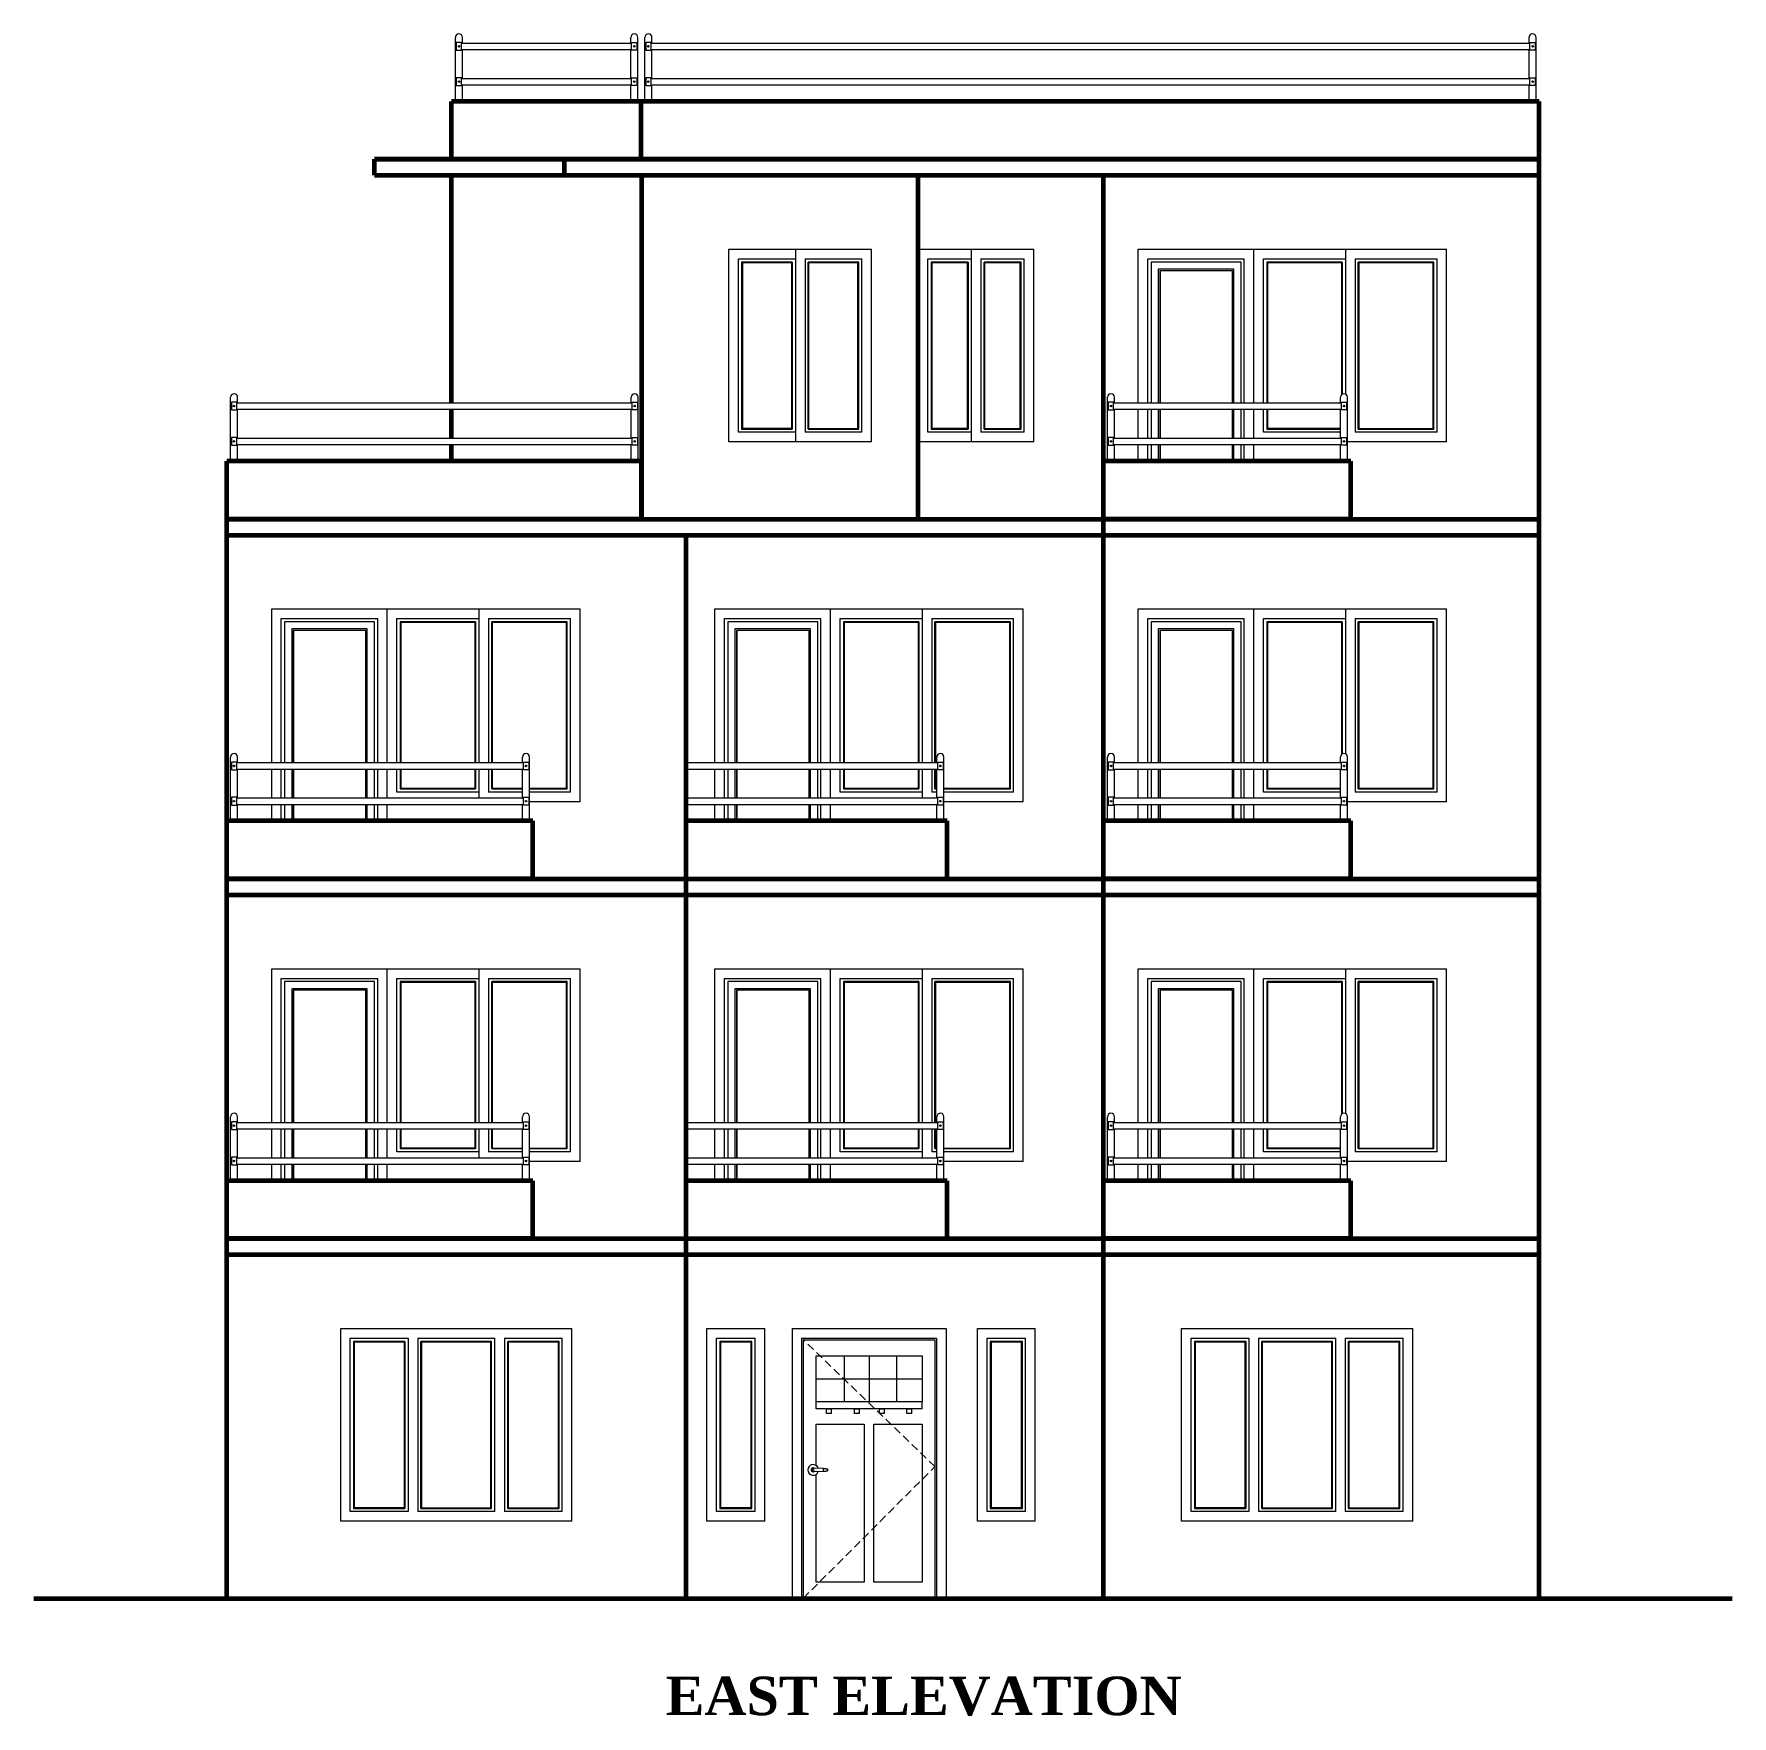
# Model space of a CAD drawing. Header units: inches. Extents: x -4737 to 13205, y 2479 to 13285.
# Drawn here: x -2175 to -1646, y 9848 to 10371 of the extents above; entities that cross this region are included whole.
import ezdxf

# ---------------------------------------------------------------- set-up
doc = ezdxf.new("R2010")
doc.units = ezdxf.units.IN
doc.header["$MEASUREMENT"] = 0
doc.linetypes.add('HIDDEN2', pattern=[0.1875, 0.125, -0.0625])
for name, color, linetype, lineweight in [('ns_DOOR', 31, 'Continuous', 15), ('ns_RAILING', 191, 'Continuous', 15), ('ns_TEXT', 7, 'Continuous', 13), ('ns_WALL', 21, 'Continuous', 60), ('ns_WINDOW', 151, 'Continuous', 15)]:
    doc.layers.add(name, color=color, linetype=linetype, lineweight=lineweight)
doc.layers.add('ns_FADED', color=252, linetype='Continuous', lineweight=13, transparency=0.35)
doc.styles.get("Standard").update_dxf_attribs({"font": 'arial.ttf'})

msp = doc.modelspace()

# ---------------------------------------------------------------- texts
at = {"layer": 'ns_TEXT', "insert": (-2087.72, 9860.05), "char_height": 14.4, "attachment_point": 1}
msp.add_mtext_dynamic_manual_height_columns('\\pi109.70101;{\\fTimes New Roman|b1|i0|c0|p18;\\H0.83333x;EAST ELEVATION}', width=376.0257, gutter_width=72, heights=[72.58], dxfattribs=at)

# ---------------------------------------------------------------- blocks, each defined once
blk = doc.blocks.new('*U47')
at = {"layer": 'ns_DOOR'}
for p, q in [((0, 84), (0, 0)), ((0, 84), (48, 84)), ((3, 81), (3, 0)), ((3, 81), (45, 81)), ((3.5, 80.5), (3.5, 0)), ((3.5, 80.5), (44.5, 80.5)), ((44.5, 80.5), (44.5, 0)), ((45, 81), (45, 0)), ((48, 84), (48, 0)), ((7.5, 75.5), (40.5, 75.5)), ((7.5, 61.24), (7.5, 75.5)), ((16.25, 75.5), (16.25, 61.24)), ((24, 75.5), (24, 61.24)), ((32.5, 75.5), (32.5, 61.24)), ((40.5, 75.5), (40.5, 61.24)), ((7.5, 68.37), (40.5, 68.37)), ((7.5, 61.24), (40.5, 61.24)), ((7.5, 59), (7.5, 61.24)), ((40.5, 59), (7.5, 59)), ((10.75, 59), (12.25, 59)), ((10.75, 57.5), (10.75, 59)), ((12.25, 57.5), (12.25, 59)), ((19.5, 59), (21, 59)), ((19.5, 57.5), (19.5, 59)), ((21, 57.5), (21, 59)), ((27.25, 59), (28.75, 59)), ((27.25, 57.5), (27.25, 59)), ((28.75, 57.5), (28.75, 59)), ((35.75, 59), (37.25, 59)), ((35.75, 57.5), (35.75, 59)), ((37.25, 57.5), (37.25, 59)), ((40.5, 59), (40.5, 61.24)), ((7.5, 54.25), (22.5, 54.25)), ((7.5, 41.36), (7.5, 54.25)), ((12.25, 57.5), (10.75, 57.5)), ((21, 57.5), (19.5, 57.5)), ((22.5, 54.25), (22.5, 5)), ((25.5, 5), (25.5, 54.25)), ((25.5, 54.25), (40.5, 54.25)), ((28.75, 57.5), (27.25, 57.5)), ((37.25, 57.5), (35.75, 57.5)), ((40.5, 54.25), (40.5, 5)), ((7.5, 5), (7.5, 38.59)), ((48, 0), (0, 0)), ((22.5, 5), (7.5, 5)), ((40.5, 5), (25.5, 5))]:
    blk.add_line(p, q, dxfattribs=at)
at = {"layer": 'ns_FADED', "linetype": 'HIDDEN2', "lineweight": 9, "ltscale": 20}
for p, q in [((44.5, 41), (3.5, 80.5)), ((3.5, 0), (44.5, 41))]:
    blk.add_line(p, q, dxfattribs=at)
at = {"layer": 'ns_FADED'}
for p, q in [((9.75, 40.43), (6.56, 40.51)), ((9.75, 40.43), (6.56, 40.51)), ((6.56, 39.49), (9.75, 39.57)), ((9.75, 39.57), (9.75, 40.43)), ((9.75, 39.57), (9.75, 40.43)), ((9.75, 39.57), (9.75, 40.43)), ((11.05, 40.31), (11.05, 39.69)), ((11.05, 40.31), (11.05, 39.69))]:
    blk.add_line(p, q, dxfattribs=at)
for centre, radius, start, end in [((6.58, 39.98), 1.66, 17.2345, 344.5502), ((6.58, 39.98), 1.66, 17.2345, 344.5502), ((6.56, 40), 0.61, 55.4909, 304.5091), ((6.56, 40), 0.61, 55.4909, 304.5091), ((6.56, 40), 0.512, 90, 270), ((6.56, 40), 0.512, 90, 270), ((6.56, 40), 0.3, 90, 174.7657), ((6.56, 40), 0.3, 90, 174.7657), ((6.56, 40), 0.3, 174.7657, 191.6088), ((6.56, 40), 0.3, 174.7657, 270), ((6.56, 40), 0.3, 191.6088, 270), ((6.56, 40), 0.3, 0, 90), ((6.56, 40), 0.3, 0, 90), ((6.56, 40), 0.3, 270, 0), ((6.56, 40), 0.3, 270, 0)]:
    blk.add_arc(centre, radius, start, end, dxfattribs=at)
for points, knots in [([(9.75, 40.43), (9.84, 40.42), (9.99, 40.42), (10.1, 40.42), (10.18, 40.42), (10.23, 40.41), (10.26, 40.41), (10.28, 40.41), (10.3, 40.41), (10.32, 40.41), (10.34, 40.41), (10.36, 40.4), (10.38, 40.4), (10.42, 40.4), (10.45, 40.39), (10.49, 40.38), (10.54, 40.38), (10.59, 40.37), (10.66, 40.36), (10.76, 40.34), (10.86, 40.33), (10.96, 40.32), (11.02, 40.32), (11.05, 40.31)], [0, 0, 0, 0, 0.03125, 0.0625, 0.078125, 0.09375, 0.109375, 0.125, 0.140625, 0.15625, 0.171875, 0.1875, 0.21875, 0.25, 0.3125, 0.375, 0.4375, 0.5, 0.625, 0.75, 0.875, 0.9375, 1, 1, 1, 1]), ([(9.75, 39.57), (9.84, 39.58), (9.95, 39.58), (10.06, 39.58), (10.12, 39.58), (10.17, 39.58), (10.21, 39.58), (10.23, 39.59), (10.24, 39.59), (10.26, 39.59), (10.28, 39.59), (10.3, 39.59), (10.32, 39.59), (10.34, 39.59), (10.36, 39.6), (10.38, 39.6), (10.42, 39.6), (10.45, 39.61), (10.49, 39.62), (10.54, 39.62), (10.58, 39.63), (10.62, 39.64), (10.68, 39.65), (10.79, 39.66), (10.92, 39.68), (11.05, 39.69)], [0, 0, 0, 0, 0.03125, 0.046875, 0.0625, 0.078125, 0.085938, 0.09375, 0.101562, 0.109375, 0.125, 0.140625, 0.15625, 0.171875, 0.1875, 0.21875, 0.25, 0.3125, 0.375, 0.4375, 0.5, 0.5625, 0.625, 0.75, 1, 1, 1, 1])]:
    blk.add_open_spline(points, degree=3, knots=knots, dxfattribs=at)
blk = doc.blocks.new('*U1034')
at = {"layer": 'ns_RAILING'}
for p, q in [((1.2, 18), (1.2, 37.9)), ((3.39, 36.15), (3.39, 37.9)), ((125.92, 36.15), (125.92, 37.9)), ((128.12, 18), (128.12, 37.9)), ((3.12, 36.15), (126.2, 36.15)), ((3.12, 34.15), (126.2, 34.15)), ((3.39, 25.17), (3.39, 34.15)), ((125.92, 25.17), (125.92, 34.15)), ((3.12, 25.17), (126.2, 25.17)), ((3.12, 23.17), (126.2, 23.17)), ((3.39, 18), (3.39, 23.17)), ((125.92, 18), (125.92, 23.17))]:
    blk.add_line(p, q, dxfattribs=at)
for points in [[(2.3, 36.35), (1.47, 36.35), (1.47, 33.95), (2.3, 33.95)], [(2.3, 33.95), (3.12, 33.95), (3.12, 36.35), (2.3, 36.35)], [(127.02, 33.95), (126.2, 33.95), (126.2, 36.35), (127.02, 36.35)], [(127.02, 36.35), (127.84, 36.35), (127.84, 33.95), (127.02, 33.95)], [(2.3, 25.37), (1.47, 25.37), (1.47, 22.97), (2.3, 22.97)], [(2.3, 22.97), (3.12, 22.97), (3.12, 25.37), (2.3, 25.37)], [(127.02, 22.97), (126.2, 22.97), (126.2, 25.37), (127.02, 25.37)], [(127.02, 25.37), (127.84, 25.37), (127.84, 22.97), (127.02, 22.97)]]:
    blk.add_lwpolyline(points, dxfattribs=at)
for centre in [(2.3, 35.15), (127.02, 35.15), (2.3, 24.17), (127.02, 24.17)]:
    blk.add_circle(centre, 0.25, dxfattribs=at)
for centre, start in [((2.3, 37.9), 360), ((127.02, 37.9), 0)]:
    blk.add_arc(centre, 1.1, start, 180, dxfattribs=at)
at = {"layer": 'ns_WALL'}
for p, q in [((0, 0), (0, 18)), ((129.12, 18), (0, 18)), ((129.12, 0), (129.12, 18)), ((129.12, 0), (0, 0))]:
    blk.add_line(p, q, dxfattribs=at)

# ---------------------------------------------------------------- linework, layer by layer
at = {"layer": 'Defpoints'}
msp.add_line((-1985.55, 10327.41), (-2009.55, 10327.41), dxfattribs=at)
at = {"layer": 'ns_DOOR'}
for p, q in [((-1830.87, 10256.56), (-1830.87, 10304.41)), ((-1830.87, 10304.41), (-1794.87, 10304.41)), ((-1794.87, 10256.56), (-1794.87, 10304.41)), ((-1827.87, 10256.56), (-1827.87, 10301.41)), ((-1827.87, 10301.41), (-1797.87, 10301.41)), ((-1798.87, 10300.41), (-1826.87, 10300.41)), ((-1826.87, 10300.41), (-1826.87, 10256.56)), ((-1801.11, 10298.17), (-1824.64, 10298.17)), ((-1824.64, 10298.17), (-1824.64, 10256.56)), ((-1801.11, 10256.56), (-1801.11, 10298.17)), ((-1798.87, 10256.56), (-1798.87, 10300.41)), ((-1797.87, 10256.56), (-1797.87, 10301.41)), ((-1824.64, 10296.59), (-1824.64, 10274.35)), ((-1801.58, 10297.7), (-1824.17, 10297.7)), ((-1824.17, 10297.7), (-1824.17, 10256.56)), ((-1824.05, 10297.58), (-1824.05, 10256.56)), ((-1801.58, 10256.56), (-1801.58, 10297.7)), ((-1830.87, 10245.57), (-1830.87, 10254.56)), ((-1827.87, 10245.57), (-1827.87, 10254.56)), ((-1826.87, 10254.56), (-1826.87, 10245.57)), ((-1824.64, 10254.56), (-1824.64, 10245.57)), ((-1824.17, 10254.56), (-1824.17, 10245.57)), ((-1824.05, 10254.56), (-1824.05, 10245.57)), ((-1801.58, 10245.57), (-1801.58, 10254.56)), ((-1801.11, 10245.57), (-1801.11, 10254.56)), ((-1798.87, 10245.57), (-1798.87, 10254.56)), ((-1797.87, 10245.57), (-1797.87, 10254.56)), ((-1794.87, 10245.57), (-1794.87, 10254.56)), ((-1830.87, 10238.41), (-1830.87, 10243.57)), ((-1827.87, 10238.41), (-1827.87, 10243.57)), ((-1826.87, 10243.57), (-1826.87, 10238.41)), ((-1824.64, 10243.57), (-1824.64, 10238.41)), ((-1824.17, 10243.57), (-1824.17, 10238.41)), ((-1824.05, 10243.57), (-1824.05, 10238.41)), ((-1801.58, 10238.41), (-1801.58, 10243.57)), ((-1801.11, 10238.41), (-1801.11, 10243.57)), ((-1798.87, 10238.41), (-1798.87, 10243.57)), ((-1797.87, 10238.41), (-1797.87, 10243.57)), ((-1794.87, 10238.41), (-1794.87, 10243.57)), ((-2100.67, 10144.56), (-2100.67, 10192.41)), ((-2100.67, 10192.41), (-2064.67, 10192.41)), ((-2064.67, 10144.56), (-2064.67, 10192.41)), ((-1962.67, 10144.56), (-1962.67, 10192.41)), ((-1962.67, 10192.41), (-1926.67, 10192.41)), ((-1926.67, 10144.56), (-1926.67, 10192.41)), ((-1830.87, 10144.56), (-1830.87, 10192.41)), ((-1830.87, 10192.41), (-1794.87, 10192.41)), ((-1794.87, 10144.56), (-1794.87, 10192.41)), ((-2097.67, 10144.56), (-2097.67, 10189.41)), ((-2097.67, 10189.41), (-2067.67, 10189.41)), ((-2068.67, 10188.41), (-2096.67, 10188.41)), ((-2096.67, 10188.41), (-2096.67, 10144.56)), ((-2068.67, 10144.56), (-2068.67, 10188.41)), ((-2067.67, 10144.56), (-2067.67, 10189.41)), ((-1959.67, 10144.56), (-1959.67, 10189.41)), ((-1959.67, 10189.41), (-1929.67, 10189.41)), ((-1930.67, 10188.41), (-1958.67, 10188.41)), ((-1958.67, 10188.41), (-1958.67, 10144.56)), ((-1930.67, 10144.56), (-1930.67, 10188.41)), ((-1929.67, 10144.56), (-1929.67, 10189.41)), ((-1827.87, 10144.56), (-1827.87, 10189.41)), ((-1827.87, 10189.41), (-1797.87, 10189.41)), ((-1798.87, 10188.41), (-1826.87, 10188.41)), ((-1826.87, 10188.41), (-1826.87, 10144.56)), ((-1798.87, 10144.56), (-1798.87, 10188.41)), ((-1797.87, 10144.56), (-1797.87, 10189.41)), ((-2070.91, 10186.17), (-2094.44, 10186.17)), ((-2094.44, 10186.17), (-2094.44, 10144.56)), ((-2094.44, 10184.59), (-2094.44, 10162.35)), ((-2071.38, 10185.7), (-2093.97, 10185.7)), ((-2093.97, 10185.7), (-2093.97, 10144.56)), ((-2093.85, 10185.58), (-2093.85, 10144.56)), ((-2071.38, 10144.56), (-2071.38, 10185.7)), ((-2070.91, 10144.56), (-2070.91, 10186.17)), ((-1932.91, 10186.17), (-1956.44, 10186.17)), ((-1956.44, 10186.17), (-1956.44, 10144.56)), ((-1956.44, 10184.59), (-1956.44, 10162.35)), ((-1933.38, 10185.7), (-1955.97, 10185.7)), ((-1955.97, 10185.7), (-1955.97, 10144.56)), ((-1955.85, 10185.58), (-1955.85, 10144.56)), ((-1933.38, 10144.56), (-1933.38, 10185.7)), ((-1932.91, 10144.56), (-1932.91, 10186.17)), ((-1801.11, 10186.17), (-1824.64, 10186.17)), ((-1824.64, 10186.17), (-1824.64, 10144.56)), ((-1824.64, 10184.59), (-1824.64, 10162.35)), ((-1801.58, 10185.7), (-1824.17, 10185.7)), ((-1824.17, 10185.7), (-1824.17, 10144.56)), ((-1824.05, 10185.58), (-1824.05, 10144.56)), ((-1801.58, 10144.56), (-1801.58, 10185.7)), ((-1801.11, 10144.56), (-1801.11, 10186.17)), ((-2100.67, 10133.57), (-2100.67, 10142.56)), ((-2097.67, 10133.57), (-2097.67, 10142.56)), ((-2096.67, 10142.56), (-2096.67, 10133.57)), ((-2094.44, 10142.56), (-2094.44, 10133.57)), ((-2093.97, 10142.56), (-2093.97, 10133.57)), ((-2093.85, 10142.56), (-2093.85, 10133.57)), ((-2071.38, 10133.57), (-2071.38, 10142.56)), ((-2070.91, 10133.57), (-2070.91, 10142.56)), ((-2068.67, 10133.57), (-2068.67, 10142.56)), ((-2067.67, 10133.57), (-2067.67, 10142.56)), ((-2064.67, 10133.57), (-2064.67, 10142.56)), ((-1962.67, 10133.57), (-1962.67, 10142.56)), ((-1959.67, 10133.57), (-1959.67, 10142.56)), ((-1958.67, 10142.56), (-1958.67, 10133.57)), ((-1956.44, 10142.56), (-1956.44, 10133.57)), ((-1955.97, 10142.56), (-1955.97, 10133.57)), ((-1955.85, 10142.56), (-1955.85, 10133.57)), ((-1933.38, 10133.57), (-1933.38, 10142.56)), ((-1932.91, 10133.57), (-1932.91, 10142.56)), ((-1930.67, 10133.57), (-1930.67, 10142.56)), ((-1929.67, 10133.57), (-1929.67, 10142.56)), ((-1926.67, 10133.57), (-1926.67, 10142.56)), ((-1830.87, 10133.57), (-1830.87, 10142.56)), ((-1827.87, 10133.57), (-1827.87, 10142.56)), ((-1826.87, 10142.56), (-1826.87, 10133.57)), ((-1824.64, 10142.56), (-1824.64, 10133.57)), ((-1824.17, 10142.56), (-1824.17, 10133.57)), ((-1824.05, 10142.56), (-1824.05, 10133.57)), ((-1801.58, 10133.57), (-1801.58, 10142.56)), ((-1801.11, 10133.57), (-1801.11, 10142.56)), ((-1798.87, 10133.57), (-1798.87, 10142.56)), ((-1797.87, 10133.57), (-1797.87, 10142.56)), ((-1794.87, 10133.57), (-1794.87, 10142.56)), ((-2100.67, 10126.41), (-2100.67, 10131.57)), ((-2097.67, 10126.41), (-2097.67, 10131.57)), ((-2096.67, 10131.57), (-2096.67, 10126.41)), ((-2094.44, 10131.57), (-2094.44, 10126.41)), ((-2093.97, 10131.57), (-2093.97, 10126.41)), ((-2093.85, 10131.57), (-2093.85, 10126.41)), ((-2071.38, 10126.41), (-2071.38, 10131.57)), ((-2070.91, 10126.41), (-2070.91, 10131.57)), ((-2068.67, 10126.41), (-2068.67, 10131.57)), ((-2067.67, 10126.41), (-2067.67, 10131.57)), ((-2064.67, 10126.41), (-2064.67, 10131.57)), ((-1962.67, 10126.41), (-1962.67, 10131.57)), ((-1959.67, 10126.41), (-1959.67, 10131.57)), ((-1958.67, 10131.57), (-1958.67, 10126.41)), ((-1956.44, 10131.57), (-1956.44, 10126.41)), ((-1955.97, 10131.57), (-1955.97, 10126.41)), ((-1955.85, 10131.57), (-1955.85, 10126.41)), ((-1933.38, 10126.41), (-1933.38, 10131.57)), ((-1932.91, 10126.41), (-1932.91, 10131.57)), ((-1930.67, 10126.41), (-1930.67, 10131.57)), ((-1929.67, 10126.41), (-1929.67, 10131.57)), ((-1926.67, 10126.41), (-1926.67, 10131.57)), ((-1830.87, 10126.41), (-1830.87, 10131.57)), ((-1827.87, 10126.41), (-1827.87, 10131.57)), ((-1826.87, 10131.57), (-1826.87, 10126.41)), ((-1824.64, 10131.57), (-1824.64, 10126.41)), ((-1824.17, 10131.57), (-1824.17, 10126.41)), ((-1824.05, 10131.57), (-1824.05, 10126.41)), ((-1801.58, 10126.41), (-1801.58, 10131.57)), ((-1801.11, 10126.41), (-1801.11, 10131.57)), ((-1798.87, 10126.41), (-1798.87, 10131.57)), ((-1797.87, 10126.41), (-1797.87, 10131.57)), ((-1794.87, 10126.41), (-1794.87, 10131.57)), ((-2100.67, 10032.56), (-2100.67, 10080.41)), ((-2100.67, 10080.41), (-2064.67, 10080.41)), ((-2097.67, 10032.56), (-2097.67, 10077.41)), ((-2097.67, 10077.41), (-2067.67, 10077.41)), ((-2068.67, 10076.41), (-2096.67, 10076.41)), ((-2096.67, 10076.41), (-2096.67, 10032.56)), ((-2068.67, 10032.56), (-2068.67, 10076.41)), ((-2067.67, 10032.56), (-2067.67, 10077.41)), ((-2064.67, 10032.56), (-2064.67, 10080.41)), ((-1962.67, 10032.56), (-1962.67, 10080.41)), ((-1962.67, 10080.41), (-1926.67, 10080.41)), ((-1959.67, 10032.56), (-1959.67, 10077.41)), ((-1959.67, 10077.41), (-1929.67, 10077.41)), ((-1930.67, 10076.41), (-1958.67, 10076.41)), ((-1958.67, 10076.41), (-1958.67, 10032.56)), ((-1930.67, 10032.56), (-1930.67, 10076.41)), ((-1929.67, 10032.56), (-1929.67, 10077.41)), ((-1926.67, 10032.56), (-1926.67, 10080.41)), ((-1830.87, 10032.56), (-1830.87, 10080.41)), ((-1830.87, 10080.41), (-1794.87, 10080.41)), ((-1827.87, 10032.56), (-1827.87, 10077.41)), ((-1827.87, 10077.41), (-1797.87, 10077.41)), ((-1798.87, 10076.41), (-1826.87, 10076.41)), ((-1826.87, 10076.41), (-1826.87, 10032.56)), ((-1798.87, 10032.56), (-1798.87, 10076.41)), ((-1797.87, 10032.56), (-1797.87, 10077.41)), ((-1794.87, 10032.56), (-1794.87, 10080.41)), ((-2070.91, 10074.17), (-2094.44, 10074.17)), ((-2094.44, 10074.17), (-2094.44, 10032.56)), ((-2094.44, 10072.59), (-2094.44, 10050.35)), ((-2071.38, 10073.7), (-2093.97, 10073.7)), ((-2093.97, 10073.7), (-2093.97, 10032.56)), ((-2093.85, 10073.58), (-2093.85, 10032.56)), ((-2071.38, 10032.56), (-2071.38, 10073.7)), ((-2070.91, 10032.56), (-2070.91, 10074.17)), ((-1932.91, 10074.17), (-1956.44, 10074.17)), ((-1956.44, 10074.17), (-1956.44, 10032.56)), ((-1956.44, 10072.59), (-1956.44, 10050.35)), ((-1933.38, 10073.7), (-1955.97, 10073.7)), ((-1955.97, 10073.7), (-1955.97, 10032.56)), ((-1955.85, 10073.58), (-1955.85, 10032.56)), ((-1933.38, 10032.56), (-1933.38, 10073.7)), ((-1932.91, 10032.56), (-1932.91, 10074.17)), ((-1801.11, 10074.17), (-1824.64, 10074.17)), ((-1824.64, 10074.17), (-1824.64, 10032.56)), ((-1824.64, 10072.59), (-1824.64, 10050.35)), ((-1801.58, 10073.7), (-1824.17, 10073.7)), ((-1824.17, 10073.7), (-1824.17, 10032.56)), ((-1824.05, 10073.58), (-1824.05, 10032.56)), ((-1801.58, 10032.56), (-1801.58, 10073.7)), ((-1801.11, 10032.56), (-1801.11, 10074.17)), ((-2100.67, 10021.57), (-2100.67, 10030.56)), ((-2097.67, 10021.57), (-2097.67, 10030.56)), ((-2096.67, 10030.56), (-2096.67, 10021.57)), ((-2094.44, 10030.56), (-2094.44, 10021.57)), ((-2093.97, 10030.56), (-2093.97, 10021.57)), ((-2093.85, 10030.56), (-2093.85, 10021.57)), ((-2071.38, 10021.57), (-2071.38, 10030.56)), ((-2070.91, 10021.57), (-2070.91, 10030.56)), ((-2068.67, 10021.57), (-2068.67, 10030.56)), ((-2067.67, 10021.57), (-2067.67, 10030.56)), ((-2064.67, 10021.57), (-2064.67, 10030.56)), ((-1962.67, 10021.57), (-1962.67, 10030.56)), ((-1959.67, 10021.57), (-1959.67, 10030.56)), ((-1958.67, 10030.56), (-1958.67, 10021.57)), ((-1956.44, 10030.56), (-1956.44, 10021.57)), ((-1955.97, 10030.56), (-1955.97, 10021.57)), ((-1955.85, 10030.56), (-1955.85, 10021.57)), ((-1933.38, 10021.57), (-1933.38, 10030.56)), ((-1932.91, 10021.57), (-1932.91, 10030.56)), ((-1930.67, 10021.57), (-1930.67, 10030.56)), ((-1929.67, 10021.57), (-1929.67, 10030.56)), ((-1926.67, 10021.57), (-1926.67, 10030.56)), ((-1830.87, 10021.57), (-1830.87, 10030.56)), ((-1827.87, 10021.57), (-1827.87, 10030.56)), ((-1826.87, 10030.56), (-1826.87, 10021.57)), ((-1824.64, 10030.56), (-1824.64, 10021.57)), ((-1824.17, 10030.56), (-1824.17, 10021.57)), ((-1824.05, 10030.56), (-1824.05, 10021.57)), ((-1801.58, 10021.57), (-1801.58, 10030.56)), ((-1801.11, 10021.57), (-1801.11, 10030.56)), ((-1798.87, 10021.57), (-1798.87, 10030.56)), ((-1797.87, 10021.57), (-1797.87, 10030.56)), ((-1794.87, 10021.57), (-1794.87, 10030.56)), ((-2100.67, 10014.41), (-2100.67, 10019.57)), ((-2097.67, 10014.41), (-2097.67, 10019.57)), ((-2096.67, 10019.57), (-2096.67, 10014.41)), ((-2094.44, 10019.57), (-2094.44, 10014.41)), ((-2093.97, 10019.57), (-2093.97, 10014.41)), ((-2093.85, 10019.57), (-2093.85, 10014.41)), ((-2071.38, 10014.41), (-2071.38, 10019.57)), ((-2070.91, 10014.41), (-2070.91, 10019.57)), ((-2068.67, 10014.41), (-2068.67, 10019.57)), ((-2067.67, 10014.41), (-2067.67, 10019.57)), ((-2064.67, 10014.41), (-2064.67, 10019.57)), ((-1962.67, 10014.41), (-1962.67, 10019.57)), ((-1959.67, 10014.41), (-1959.67, 10019.57)), ((-1958.67, 10019.57), (-1958.67, 10014.41)), ((-1956.44, 10019.57), (-1956.44, 10014.41)), ((-1955.97, 10019.57), (-1955.97, 10014.41)), ((-1955.85, 10019.57), (-1955.85, 10014.41)), ((-1933.38, 10014.41), (-1933.38, 10019.57)), ((-1932.91, 10014.41), (-1932.91, 10019.57)), ((-1930.67, 10014.41), (-1930.67, 10019.57)), ((-1929.67, 10014.41), (-1929.67, 10019.57)), ((-1926.67, 10014.41), (-1926.67, 10019.57)), ((-1830.87, 10014.41), (-1830.87, 10019.57)), ((-1827.87, 10014.41), (-1827.87, 10019.57)), ((-1826.87, 10019.57), (-1826.87, 10014.41)), ((-1824.64, 10019.57), (-1824.64, 10014.41)), ((-1824.17, 10019.57), (-1824.17, 10014.41)), ((-1824.05, 10019.57), (-1824.05, 10014.41)), ((-1801.58, 10014.41), (-1801.58, 10019.57)), ((-1801.11, 10014.41), (-1801.11, 10019.57)), ((-1798.87, 10014.41), (-1798.87, 10019.57)), ((-1797.87, 10014.41), (-1797.87, 10019.57)), ((-1794.87, 10014.41), (-1794.87, 10019.57))]:
    msp.add_line(p, q, dxfattribs=at)
at = {"layer": 'ns_RAILING'}
for p, q in [((-2043.48, 10350.41), (-2043.48, 10370.31)), ((-2041.55, 10368.56), (-1988.6, 10368.56)), ((-2041.28, 10368.56), (-2041.28, 10370.31)), ((-1988.87, 10368.56), (-1988.87, 10370.31)), ((-1986.67, 10350.41), (-1986.67, 10370.31)), ((-1984.48, 10350.41), (-1984.48, 10370.31)), ((-1982.55, 10368.56), (-1708.95, 10368.56)), ((-1982.28, 10368.56), (-1982.28, 10370.31)), ((-1709.22, 10368.56), (-1709.22, 10370.31)), ((-1707.02, 10350.41), (-1707.02, 10370.31)), ((-2041.55, 10366.56), (-1988.6, 10366.56)), ((-2041.28, 10357.57), (-2041.28, 10366.56)), ((-1988.87, 10357.57), (-1988.87, 10366.56)), ((-1982.55, 10366.56), (-1708.95, 10366.56)), ((-1982.28, 10357.57), (-1982.28, 10366.56)), ((-1709.22, 10357.57), (-1709.22, 10366.56)), ((-2041.55, 10357.57), (-1988.6, 10357.57)), ((-1982.55, 10357.57), (-1708.95, 10357.57)), ((-2041.55, 10355.57), (-1988.6, 10355.57)), ((-2041.28, 10350.41), (-2041.28, 10355.57)), ((-1988.87, 10350.41), (-1988.87, 10355.57)), ((-1982.55, 10355.57), (-1708.95, 10355.57)), ((-1982.28, 10350.41), (-1982.28, 10355.57)), ((-1709.22, 10350.41), (-1709.22, 10355.57)), ((-1840.48, 10238.41), (-1840.48, 10258.31)), ((-1838.55, 10256.56), (-1767.65, 10256.56)), ((-1838.28, 10256.56), (-1838.28, 10258.31)), ((-1767.93, 10256.56), (-1767.93, 10258.31)), ((-1765.73, 10238.41), (-1765.73, 10258.31)), ((-1838.55, 10254.56), (-1767.65, 10254.56)), ((-1838.28, 10245.57), (-1838.28, 10254.56)), ((-1767.93, 10245.57), (-1767.93, 10254.56)), ((-1838.55, 10245.57), (-1767.65, 10245.57)), ((-1838.55, 10243.57), (-1767.65, 10243.57)), ((-1838.28, 10238.41), (-1838.28, 10243.57)), ((-1767.93, 10238.41), (-1767.93, 10243.57)), ((-2113.48, 10126.41), (-2113.48, 10146.31)), ((-2111.28, 10144.56), (-2111.28, 10146.31)), ((-2022.58, 10144.56), (-2022.58, 10146.31)), ((-2020.38, 10126.41), (-2020.38, 10146.31)), ((-1893.58, 10144.56), (-1893.58, 10146.31)), ((-1891.38, 10126.41), (-1891.38, 10146.31)), ((-1840.48, 10126.41), (-1840.48, 10146.31)), ((-1838.28, 10144.56), (-1838.28, 10146.31)), ((-1767.93, 10144.56), (-1767.93, 10146.31)), ((-1765.73, 10126.41), (-1765.73, 10146.31)), ((-2111.55, 10144.56), (-2022.3, 10144.56)), ((-2111.55, 10142.56), (-2022.3, 10142.56)), ((-2111.28, 10133.57), (-2111.28, 10142.56)), ((-2022.58, 10133.57), (-2022.58, 10142.56)), ((-1971.67, 10144.56), (-1893.3, 10144.56)), ((-1971.67, 10142.56), (-1893.3, 10142.56)), ((-1893.58, 10133.57), (-1893.58, 10142.56)), ((-1838.55, 10144.56), (-1767.65, 10144.56)), ((-1838.55, 10142.56), (-1767.65, 10142.56)), ((-1838.28, 10133.57), (-1838.28, 10142.56)), ((-1767.93, 10133.57), (-1767.93, 10142.56)), ((-2111.55, 10133.57), (-2022.3, 10133.57)), ((-2111.55, 10131.57), (-2022.3, 10131.57)), ((-2111.28, 10126.41), (-2111.28, 10131.57)), ((-2022.58, 10126.41), (-2022.58, 10131.57)), ((-1971.67, 10133.57), (-1893.3, 10133.57)), ((-1971.67, 10131.57), (-1893.3, 10131.57)), ((-1893.58, 10126.41), (-1893.58, 10131.57)), ((-1838.55, 10133.57), (-1767.65, 10133.57)), ((-1838.55, 10131.57), (-1767.65, 10131.57)), ((-1838.28, 10126.41), (-1838.28, 10131.57)), ((-1767.93, 10126.41), (-1767.93, 10131.57)), ((-2113.48, 10014.41), (-2113.48, 10034.31)), ((-2111.28, 10032.56), (-2111.28, 10034.31)), ((-2022.58, 10032.56), (-2022.58, 10034.31)), ((-2020.38, 10014.41), (-2020.38, 10034.31)), ((-1893.58, 10032.56), (-1893.58, 10034.31)), ((-1891.38, 10014.41), (-1891.38, 10034.31)), ((-1840.48, 10014.41), (-1840.48, 10034.31)), ((-1838.28, 10032.56), (-1838.28, 10034.31)), ((-1767.93, 10032.56), (-1767.93, 10034.31)), ((-1765.73, 10014.41), (-1765.73, 10034.31)), ((-2111.55, 10032.56), (-2022.3, 10032.56)), ((-2111.55, 10030.56), (-2022.3, 10030.56)), ((-2111.28, 10021.57), (-2111.28, 10030.56)), ((-2022.58, 10021.57), (-2022.58, 10030.56)), ((-1971.67, 10032.56), (-1893.3, 10032.56)), ((-1971.67, 10030.56), (-1893.3, 10030.56)), ((-1893.58, 10021.57), (-1893.58, 10030.56)), ((-1838.55, 10032.56), (-1767.65, 10032.56)), ((-1838.55, 10030.56), (-1767.65, 10030.56)), ((-1838.28, 10021.57), (-1838.28, 10030.56)), ((-1767.93, 10021.57), (-1767.93, 10030.56)), ((-2111.55, 10021.57), (-2022.3, 10021.57)), ((-2111.55, 10019.57), (-2022.3, 10019.57)), ((-2111.28, 10014.41), (-2111.28, 10019.57)), ((-2022.58, 10014.41), (-2022.58, 10019.57)), ((-1971.67, 10021.57), (-1893.3, 10021.57)), ((-1971.67, 10019.57), (-1893.3, 10019.57)), ((-1893.58, 10014.41), (-1893.58, 10019.57)), ((-1838.55, 10021.57), (-1767.65, 10021.57)), ((-1838.55, 10019.57), (-1767.65, 10019.57)), ((-1838.28, 10014.41), (-1838.28, 10019.57)), ((-1767.93, 10014.41), (-1767.93, 10019.57))]:
    msp.add_line(p, q, dxfattribs=at)
for points in [[(-2042.38, 10368.76), (-2043.2, 10368.76), (-2043.2, 10366.36), (-2042.38, 10366.36)], [(-2042.38, 10366.36), (-2041.55, 10366.36), (-2041.55, 10368.76), (-2042.38, 10368.76)], [(-1987.77, 10366.36), (-1988.6, 10366.36), (-1988.6, 10368.76), (-1987.77, 10368.76)], [(-1987.77, 10368.76), (-1986.95, 10368.76), (-1986.95, 10366.36), (-1987.77, 10366.36)], [(-1983.38, 10368.76), (-1984.2, 10368.76), (-1984.2, 10366.36), (-1983.38, 10366.36)], [(-1983.38, 10366.36), (-1982.55, 10366.36), (-1982.55, 10368.76), (-1983.38, 10368.76)], [(-1708.12, 10366.36), (-1708.95, 10366.36), (-1708.95, 10368.76), (-1708.12, 10368.76)], [(-1708.12, 10368.76), (-1707.3, 10368.76), (-1707.3, 10366.36), (-1708.12, 10366.36)], [(-2042.38, 10357.77), (-2043.2, 10357.77), (-2043.2, 10355.37), (-2042.38, 10355.37)], [(-2042.38, 10355.37), (-2041.55, 10355.37), (-2041.55, 10357.77), (-2042.38, 10357.77)], [(-1987.77, 10355.37), (-1988.6, 10355.37), (-1988.6, 10357.77), (-1987.77, 10357.77)], [(-1987.77, 10357.77), (-1986.95, 10357.77), (-1986.95, 10355.37), (-1987.77, 10355.37)], [(-1983.38, 10357.77), (-1984.2, 10357.77), (-1984.2, 10355.37), (-1983.38, 10355.37)], [(-1983.38, 10355.37), (-1982.55, 10355.37), (-1982.55, 10357.77), (-1983.38, 10357.77)], [(-1708.12, 10355.37), (-1708.95, 10355.37), (-1708.95, 10357.77), (-1708.12, 10357.77)], [(-1708.12, 10357.77), (-1707.3, 10357.77), (-1707.3, 10355.37), (-1708.12, 10355.37)], [(-1839.38, 10256.76), (-1840.2, 10256.76), (-1840.2, 10254.36), (-1839.38, 10254.36)], [(-1839.38, 10254.36), (-1838.55, 10254.36), (-1838.55, 10256.76), (-1839.38, 10256.76)], [(-1766.83, 10254.36), (-1767.65, 10254.36), (-1767.65, 10256.76), (-1766.83, 10256.76)], [(-1766.83, 10256.76), (-1766.01, 10256.76), (-1766.01, 10254.36), (-1766.83, 10254.36)], [(-1839.38, 10245.77), (-1840.2, 10245.77), (-1840.2, 10243.37), (-1839.38, 10243.37)], [(-1839.38, 10243.37), (-1838.55, 10243.37), (-1838.55, 10245.77), (-1839.38, 10245.77)], [(-1766.83, 10243.37), (-1767.65, 10243.37), (-1767.65, 10245.77), (-1766.83, 10245.77)], [(-1766.83, 10245.77), (-1766.01, 10245.77), (-1766.01, 10243.37), (-1766.83, 10243.37)], [(-2112.38, 10144.76), (-2113.2, 10144.76), (-2113.2, 10142.36), (-2112.38, 10142.36)], [(-2112.38, 10142.36), (-2111.55, 10142.36), (-2111.55, 10144.76), (-2112.38, 10144.76)], [(-2021.48, 10142.36), (-2022.3, 10142.36), (-2022.3, 10144.76), (-2021.48, 10144.76)], [(-2021.48, 10144.76), (-2020.65, 10144.76), (-2020.65, 10142.36), (-2021.48, 10142.36)], [(-1892.48, 10142.36), (-1893.3, 10142.36), (-1893.3, 10144.76), (-1892.48, 10144.76)], [(-1892.48, 10144.76), (-1891.65, 10144.76), (-1891.65, 10142.36), (-1892.48, 10142.36)], [(-1839.38, 10144.76), (-1840.2, 10144.76), (-1840.2, 10142.36), (-1839.38, 10142.36)], [(-1839.38, 10142.36), (-1838.55, 10142.36), (-1838.55, 10144.76), (-1839.38, 10144.76)], [(-1766.83, 10142.36), (-1767.65, 10142.36), (-1767.65, 10144.76), (-1766.83, 10144.76)], [(-1766.83, 10144.76), (-1766.01, 10144.76), (-1766.01, 10142.36), (-1766.83, 10142.36)], [(-2112.38, 10133.77), (-2113.2, 10133.77), (-2113.2, 10131.37), (-2112.38, 10131.37)], [(-2112.38, 10131.37), (-2111.55, 10131.37), (-2111.55, 10133.77), (-2112.38, 10133.77)], [(-2021.48, 10131.37), (-2022.3, 10131.37), (-2022.3, 10133.77), (-2021.48, 10133.77)], [(-2021.48, 10133.77), (-2020.65, 10133.77), (-2020.65, 10131.37), (-2021.48, 10131.37)], [(-1892.48, 10131.37), (-1893.3, 10131.37), (-1893.3, 10133.77), (-1892.48, 10133.77)], [(-1892.48, 10133.77), (-1891.65, 10133.77), (-1891.65, 10131.37), (-1892.48, 10131.37)], [(-1839.38, 10133.77), (-1840.2, 10133.77), (-1840.2, 10131.37), (-1839.38, 10131.37)], [(-1839.38, 10131.37), (-1838.55, 10131.37), (-1838.55, 10133.77), (-1839.38, 10133.77)], [(-1766.83, 10131.37), (-1767.65, 10131.37), (-1767.65, 10133.77), (-1766.83, 10133.77)], [(-1766.83, 10133.77), (-1766.01, 10133.77), (-1766.01, 10131.37), (-1766.83, 10131.37)], [(-2112.38, 10032.76), (-2113.2, 10032.76), (-2113.2, 10030.36), (-2112.38, 10030.36)], [(-2112.38, 10030.36), (-2111.55, 10030.36), (-2111.55, 10032.76), (-2112.38, 10032.76)], [(-2021.48, 10030.36), (-2022.3, 10030.36), (-2022.3, 10032.76), (-2021.48, 10032.76)], [(-2021.48, 10032.76), (-2020.65, 10032.76), (-2020.65, 10030.36), (-2021.48, 10030.36)], [(-1892.48, 10030.36), (-1893.3, 10030.36), (-1893.3, 10032.76), (-1892.48, 10032.76)], [(-1892.48, 10032.76), (-1891.65, 10032.76), (-1891.65, 10030.36), (-1892.48, 10030.36)], [(-1839.38, 10032.76), (-1840.2, 10032.76), (-1840.2, 10030.36), (-1839.38, 10030.36)], [(-1839.38, 10030.36), (-1838.55, 10030.36), (-1838.55, 10032.76), (-1839.38, 10032.76)], [(-1766.83, 10030.36), (-1767.65, 10030.36), (-1767.65, 10032.76), (-1766.83, 10032.76)], [(-1766.83, 10032.76), (-1766.01, 10032.76), (-1766.01, 10030.36), (-1766.83, 10030.36)], [(-2112.38, 10021.77), (-2113.2, 10021.77), (-2113.2, 10019.37), (-2112.38, 10019.37)], [(-2112.38, 10019.37), (-2111.55, 10019.37), (-2111.55, 10021.77), (-2112.38, 10021.77)], [(-2021.48, 10019.37), (-2022.3, 10019.37), (-2022.3, 10021.77), (-2021.48, 10021.77)], [(-2021.48, 10021.77), (-2020.65, 10021.77), (-2020.65, 10019.37), (-2021.48, 10019.37)], [(-1892.48, 10019.37), (-1893.3, 10019.37), (-1893.3, 10021.77), (-1892.48, 10021.77)], [(-1892.48, 10021.77), (-1891.65, 10021.77), (-1891.65, 10019.37), (-1892.48, 10019.37)], [(-1839.38, 10021.77), (-1840.2, 10021.77), (-1840.2, 10019.37), (-1839.38, 10019.37)], [(-1839.38, 10019.37), (-1838.55, 10019.37), (-1838.55, 10021.77), (-1839.38, 10021.77)], [(-1766.83, 10019.37), (-1767.65, 10019.37), (-1767.65, 10021.77), (-1766.83, 10021.77)], [(-1766.83, 10021.77), (-1766.01, 10021.77), (-1766.01, 10019.37), (-1766.83, 10019.37)]]:
    msp.add_lwpolyline(points, dxfattribs=at)
for centre in [(-2042.38, 10367.56), (-1987.77, 10367.56), (-1983.38, 10367.56), (-1708.12, 10367.56), (-2042.38, 10356.57), (-1987.77, 10356.57), (-1983.38, 10356.57), (-1708.12, 10356.57), (-1839.38, 10255.56), (-1766.83, 10255.56), (-1839.38, 10244.57), (-1766.83, 10244.57), (-2112.38, 10143.56), (-2021.48, 10143.56), (-1892.48, 10143.56), (-1839.38, 10143.56), (-1766.83, 10143.56), (-2112.38, 10132.57), (-2021.48, 10132.57), (-1892.48, 10132.57), (-1839.38, 10132.57), (-1766.83, 10132.57), (-2112.38, 10031.56), (-2021.48, 10031.56), (-1892.48, 10031.56), (-1839.38, 10031.56), (-1766.83, 10031.56), (-2112.38, 10020.57), (-2021.48, 10020.57), (-1892.48, 10020.57), (-1839.38, 10020.57), (-1766.83, 10020.57)]:
    msp.add_circle(centre, 0.25, dxfattribs=at)
for centre, start in [((-2042.38, 10370.31), 360), ((-1987.77, 10370.31), 0), ((-1983.38, 10370.31), 360), ((-1708.12, 10370.31), 0), ((-1839.38, 10258.31), 360), ((-1766.83, 10258.31), 0), ((-2112.38, 10146.31), 360), ((-2021.48, 10146.31), 0), ((-1892.48, 10146.31), 0), ((-1839.38, 10146.31), 360), ((-1766.83, 10146.31), 0), ((-2112.38, 10034.31), 360), ((-2021.48, 10034.31), 0), ((-1892.48, 10034.31), 0), ((-1839.38, 10034.31), 360), ((-1766.83, 10034.31), 0)]:
    msp.add_arc(centre, 1.1, start, 180, dxfattribs=at)
at = {"layer": 'ns_WALL'}
for p, q in [((-2044.67, 10332.41), (-2044.67, 10350.41)), ((-1985.67, 10350.41), (-2044.67, 10350.41)), ((-2044.67, 10332.41), (-2044.67, 10350.41)), ((-1985.67, 10332.41), (-1985.67, 10350.41)), ((-1985.67, 10332.41), (-1985.67, 10350.41)), ((-1706.02, 10350.41), (-1985.67, 10350.41)), ((-1985.67, 10332.41), (-1985.67, 10350.41)), ((-1706.02, 9884.41), (-1706.02, 10350.41)), ((-1706.02, 10332.41), (-1706.02, 10350.41)), ((-2068.67, 10332.41), (-1706.02, 10332.41)), ((-1985.55, 10332.41), (-2068.67, 10332.41)), ((-2068.67, 10327.41), (-2068.67, 10332.41)), ((-2009.55, 10327.41), (-2009.55, 10332.41)), ((-1706.02, 10332.41), (-1985.55, 10332.41)), ((-2068.67, 10327.41), (-1706.02, 10327.41)), ((-2044.67, 10256.56), (-2044.67, 10327.41)), ((-1985.44, 10220.41), (-1985.44, 10327.41)), ((-1899.38, 10220.41), (-1899.38, 10327.41)), ((-1841.67, 9884.41), (-1841.67, 10327.41)), ((-2044.67, 10245.57), (-2044.67, 10254.56)), ((-2044.67, 10238.41), (-2044.67, 10243.57)), ((-2114.67, 9884.41), (-2114.67, 10238.41)), ((-1841.67, 10220.41), (-1841.67, 10238.41)), ((-1764.73, 10238.41), (-1841.67, 10238.41)), ((-1764.73, 10220.41), (-1764.73, 10238.41)), ((-2114.67, 10220.41), (-1706.02, 10220.41)), ((-1764.73, 10220.41), (-1841.67, 10220.41)), ((-2114.67, 10215.41), (-1706.02, 10215.41)), ((-1971.67, 9884.41), (-1971.67, 10215.41)), ((-2114.67, 10108.41), (-2114.67, 10126.41)), ((-2019.38, 10126.41), (-2114.67, 10126.41)), ((-2019.38, 10108.41), (-2019.38, 10126.41)), ((-1890.38, 10126.41), (-1971.67, 10126.41)), ((-1890.38, 10108.41), (-1890.38, 10126.41)), ((-1841.67, 10108.41), (-1841.67, 10126.41)), ((-1764.73, 10126.41), (-1841.67, 10126.41)), ((-1764.73, 10108.41), (-1764.73, 10126.41)), ((-2114.67, 10108.41), (-1706.02, 10108.41)), ((-2019.38, 10108.41), (-2114.67, 10108.41)), ((-1764.73, 10108.41), (-1841.67, 10108.41)), ((-2114.67, 10103.41), (-1706.02, 10103.41)), ((-2114.67, 9996.41), (-2114.67, 10014.41)), ((-2019.38, 10014.41), (-2114.67, 10014.41)), ((-2019.38, 9996.41), (-2019.38, 10014.41)), ((-1890.38, 10014.41), (-1971.67, 10014.41)), ((-1890.38, 9996.41), (-1890.38, 10014.41)), ((-1841.67, 9996.41), (-1841.67, 10014.41)), ((-1764.73, 10014.41), (-1841.67, 10014.41)), ((-1764.73, 9996.41), (-1764.73, 10014.41)), ((-2114.67, 9996.41), (-1706.02, 9996.41)), ((-2019.38, 9996.41), (-2114.67, 9996.41)), ((-1764.73, 9996.41), (-1841.67, 9996.41)), ((-2114.67, 9991.41), (-1706.02, 9991.41)), ((-2174.67, 9884.41), (-1646.02, 9884.41))]:
    msp.add_line(p, q, dxfattribs=at)
at = {"layer": 'ns_WINDOW'}
for p, q in [((-1958.35, 10244.41), (-1958.35, 10304.41)), ((-1958.35, 10304.41), (-1913.92, 10304.41)), ((-1937.63, 10304.41), (-1937.63, 10244.41)), ((-1913.92, 10244.41), (-1913.92, 10304.41)), ((-1899.38, 10244.41), (-1899.38, 10304.41)), ((-1899.38, 10304.41), (-1863.38, 10304.41)), ((-1882.88, 10304.41), (-1882.88, 10244.41)), ((-1863.38, 10244.41), (-1863.38, 10304.41)), ((-1794.87, 10256.56), (-1794.87, 10304.41)), ((-1794.87, 10304.41), (-1734.87, 10304.41)), ((-1766.37, 10304.41), (-1766.37, 10259.31)), ((-1734.87, 10244.41), (-1734.87, 10304.41)), ((-1955.35, 10247.41), (-1955.35, 10301.41)), ((-1955.35, 10301.41), (-1937.63, 10301.41)), ((-1938.63, 10300.41), (-1954.35, 10300.41)), ((-1954.35, 10300.41), (-1954.35, 10248.41)), ((-1938.87, 10300.17), (-1954.11, 10300.17)), ((-1954.11, 10300.17), (-1954.11, 10248.64)), ((-1938.87, 10300.17), (-1938.87, 10248.64)), ((-1938.63, 10300.41), (-1938.63, 10248.41)), ((-1934.63, 10301.41), (-1916.92, 10301.41)), ((-1934.63, 10301.41), (-1934.63, 10247.41)), ((-1917.92, 10300.41), (-1933.63, 10300.41)), ((-1933.63, 10248.41), (-1933.63, 10300.41)), ((-1918.15, 10300.17), (-1933.4, 10300.17)), ((-1933.4, 10248.58), (-1933.4, 10300.17)), ((-1918.15, 10248.58), (-1918.15, 10300.17)), ((-1917.92, 10248.41), (-1917.92, 10300.41)), ((-1916.92, 10247.41), (-1916.92, 10301.41)), ((-1896.38, 10247.41), (-1896.38, 10301.41)), ((-1896.38, 10301.41), (-1882.88, 10301.41)), ((-1883.88, 10300.41), (-1895.38, 10300.41)), ((-1895.38, 10300.41), (-1895.38, 10248.41)), ((-1884.11, 10300.17), (-1895.14, 10300.17)), ((-1895.14, 10300.17), (-1895.14, 10248.64)), ((-1884.11, 10300.17), (-1884.11, 10248.64)), ((-1883.88, 10300.41), (-1883.88, 10248.41)), ((-1879.88, 10301.41), (-1866.38, 10301.41)), ((-1879.88, 10301.41), (-1879.88, 10247.41)), ((-1867.38, 10300.41), (-1878.88, 10300.41)), ((-1878.88, 10248.41), (-1878.88, 10300.41)), ((-1867.61, 10300.17), (-1878.64, 10300.17)), ((-1878.64, 10248.58), (-1878.64, 10300.17)), ((-1867.61, 10248.58), (-1867.61, 10300.17)), ((-1867.38, 10248.41), (-1867.38, 10300.41)), ((-1866.38, 10247.41), (-1866.38, 10301.41)), ((-1791.87, 10256.56), (-1791.87, 10301.41)), ((-1791.87, 10301.41), (-1766.37, 10301.41)), ((-1767.37, 10300.41), (-1790.87, 10300.41)), ((-1790.87, 10300.41), (-1790.87, 10256.56)), ((-1767.61, 10300.17), (-1790.64, 10300.17)), ((-1790.64, 10300.17), (-1790.64, 10256.56)), ((-1767.61, 10300.17), (-1767.61, 10259.08)), ((-1767.37, 10300.41), (-1767.37, 10259.26)), ((-1763.37, 10301.41), (-1737.87, 10301.41)), ((-1763.37, 10301.41), (-1763.37, 10247.41)), ((-1738.87, 10300.41), (-1762.37, 10300.41)), ((-1762.37, 10248.41), (-1762.37, 10300.41)), ((-1739.11, 10300.17), (-1762.14, 10300.17)), ((-1762.14, 10248.58), (-1762.14, 10300.17)), ((-1739.11, 10248.58), (-1739.11, 10300.17)), ((-1738.87, 10248.41), (-1738.87, 10300.41)), ((-1737.87, 10247.41), (-1737.87, 10301.41)), ((-1794.87, 10245.57), (-1794.87, 10254.56)), ((-1791.87, 10247.41), (-1791.87, 10254.56)), ((-1790.87, 10254.56), (-1790.87, 10248.41)), ((-1790.64, 10254.56), (-1790.64, 10248.64)), ((-1937.63, 10247.41), (-1955.35, 10247.41)), ((-1954.35, 10248.41), (-1938.63, 10248.41)), ((-1954.11, 10248.64), (-1938.87, 10248.64)), ((-1916.92, 10247.41), (-1934.63, 10247.41)), ((-1933.63, 10248.41), (-1917.92, 10248.41)), ((-1933.4, 10248.58), (-1918.15, 10248.58)), ((-1882.88, 10247.41), (-1896.38, 10247.41)), ((-1895.38, 10248.41), (-1883.88, 10248.41)), ((-1895.14, 10248.64), (-1884.11, 10248.64)), ((-1866.38, 10247.41), (-1879.88, 10247.41)), ((-1878.88, 10248.41), (-1867.38, 10248.41)), ((-1878.64, 10248.58), (-1867.61, 10248.58)), ((-1767.93, 10247.41), (-1791.87, 10247.41)), ((-1790.87, 10248.41), (-1767.93, 10248.41)), ((-1790.64, 10248.64), (-1767.93, 10248.64)), ((-1737.87, 10247.41), (-1763.37, 10247.41)), ((-1762.37, 10248.41), (-1738.87, 10248.41)), ((-1762.14, 10248.58), (-1739.11, 10248.58)), ((-1913.92, 10244.41), (-1958.35, 10244.41)), ((-1863.38, 10244.41), (-1899.38, 10244.41)), ((-1734.87, 10244.41), (-1766.01, 10244.41)), ((-2064.67, 10144.56), (-2064.67, 10192.41)), ((-2064.67, 10192.41), (-2004.67, 10192.41)), ((-2036.17, 10192.41), (-2036.17, 10144.56)), ((-2004.67, 10132.41), (-2004.67, 10192.41)), ((-1926.67, 10144.56), (-1926.67, 10192.41)), ((-1926.67, 10192.41), (-1866.67, 10192.41)), ((-1898.17, 10192.41), (-1898.17, 10144.56)), ((-1866.67, 10132.41), (-1866.67, 10192.41)), ((-1794.87, 10144.56), (-1794.87, 10192.41)), ((-1794.87, 10192.41), (-1734.87, 10192.41)), ((-1766.37, 10192.41), (-1766.37, 10147.31)), ((-1734.87, 10132.41), (-1734.87, 10192.41)), ((-2061.67, 10144.56), (-2061.67, 10189.41)), ((-2061.67, 10189.41), (-2036.17, 10189.41)), ((-2037.17, 10188.41), (-2060.67, 10188.41)), ((-2060.67, 10188.41), (-2060.67, 10144.56)), ((-2037.41, 10188.17), (-2060.44, 10188.17)), ((-2060.44, 10188.17), (-2060.44, 10144.56)), ((-2037.41, 10188.17), (-2037.41, 10144.56)), ((-2037.17, 10188.41), (-2037.17, 10144.56)), ((-2033.17, 10189.41), (-2007.67, 10189.41)), ((-2033.17, 10189.41), (-2033.17, 10144.56)), ((-2008.67, 10188.41), (-2032.17, 10188.41)), ((-2032.17, 10144.56), (-2032.17, 10188.41)), ((-2008.91, 10188.17), (-2031.94, 10188.17)), ((-2031.94, 10144.56), (-2031.94, 10188.17)), ((-2008.91, 10136.58), (-2008.91, 10188.17)), ((-2008.67, 10136.41), (-2008.67, 10188.41)), ((-2007.67, 10135.41), (-2007.67, 10189.41)), ((-1923.67, 10144.56), (-1923.67, 10189.41)), ((-1923.67, 10189.41), (-1898.17, 10189.41)), ((-1899.17, 10188.41), (-1922.67, 10188.41)), ((-1922.67, 10188.41), (-1922.67, 10144.56)), ((-1899.41, 10188.17), (-1922.44, 10188.17)), ((-1922.44, 10188.17), (-1922.44, 10144.56)), ((-1899.41, 10188.17), (-1899.41, 10144.56)), ((-1899.17, 10188.41), (-1899.17, 10144.56)), ((-1895.17, 10189.41), (-1869.67, 10189.41)), ((-1895.17, 10189.41), (-1895.17, 10144.56)), ((-1870.67, 10188.41), (-1894.17, 10188.41)), ((-1894.17, 10144.56), (-1894.17, 10188.41)), ((-1870.91, 10188.17), (-1893.94, 10188.17)), ((-1893.94, 10144.56), (-1893.94, 10188.17)), ((-1870.91, 10136.58), (-1870.91, 10188.17)), ((-1870.67, 10136.41), (-1870.67, 10188.41)), ((-1869.67, 10135.41), (-1869.67, 10189.41)), ((-1791.87, 10144.56), (-1791.87, 10189.41)), ((-1791.87, 10189.41), (-1766.37, 10189.41)), ((-1767.37, 10188.41), (-1790.87, 10188.41)), ((-1790.87, 10188.41), (-1790.87, 10144.56)), ((-1767.61, 10188.17), (-1790.64, 10188.17)), ((-1790.64, 10188.17), (-1790.64, 10144.56)), ((-1767.61, 10188.17), (-1767.61, 10147.08)), ((-1767.37, 10188.41), (-1767.37, 10147.26)), ((-1763.37, 10189.41), (-1737.87, 10189.41)), ((-1763.37, 10189.41), (-1763.37, 10135.41)), ((-1738.87, 10188.41), (-1762.37, 10188.41)), ((-1762.37, 10136.41), (-1762.37, 10188.41)), ((-1739.11, 10188.17), (-1762.14, 10188.17)), ((-1762.14, 10136.58), (-1762.14, 10188.17)), ((-1739.11, 10136.58), (-1739.11, 10188.17)), ((-1738.87, 10136.41), (-1738.87, 10188.41)), ((-1737.87, 10135.41), (-1737.87, 10189.41)), ((-2064.67, 10133.57), (-2064.67, 10142.56)), ((-2061.67, 10135.41), (-2061.67, 10142.56)), ((-2060.67, 10142.56), (-2060.67, 10136.41)), ((-2060.44, 10142.56), (-2060.44, 10136.64)), ((-2037.41, 10142.56), (-2037.41, 10136.64)), ((-2037.17, 10142.56), (-2037.17, 10136.41)), ((-2036.17, 10142.56), (-2036.17, 10133.57)), ((-2033.17, 10142.56), (-2033.17, 10135.41)), ((-2032.17, 10136.41), (-2032.17, 10142.56)), ((-2031.94, 10136.58), (-2031.94, 10142.56)), ((-1926.67, 10133.57), (-1926.67, 10142.56)), ((-1923.67, 10135.41), (-1923.67, 10142.56)), ((-1922.67, 10142.56), (-1922.67, 10136.41)), ((-1922.44, 10142.56), (-1922.44, 10136.64)), ((-1899.41, 10142.56), (-1899.41, 10136.64)), ((-1899.17, 10142.56), (-1899.17, 10136.41)), ((-1898.17, 10142.56), (-1898.17, 10133.57)), ((-1895.17, 10142.56), (-1895.17, 10135.41)), ((-1894.17, 10136.41), (-1894.17, 10142.56)), ((-1893.94, 10136.58), (-1893.94, 10142.56)), ((-1794.87, 10133.57), (-1794.87, 10142.56)), ((-1791.87, 10135.41), (-1791.87, 10142.56)), ((-1790.87, 10142.56), (-1790.87, 10136.41)), ((-1790.64, 10142.56), (-1790.64, 10136.64)), ((-2036.17, 10135.41), (-2061.67, 10135.41)), ((-2060.67, 10136.41), (-2037.17, 10136.41)), ((-2060.44, 10136.64), (-2037.41, 10136.64)), ((-2022.58, 10135.41), (-2033.17, 10135.41)), ((-2032.17, 10136.41), (-2022.58, 10136.41)), ((-2031.94, 10136.58), (-2022.58, 10136.58)), ((-2020.38, 10136.58), (-2008.91, 10136.58)), ((-2020.38, 10136.41), (-2008.67, 10136.41)), ((-2007.67, 10135.41), (-2020.38, 10135.41)), ((-1898.17, 10135.41), (-1923.67, 10135.41)), ((-1922.67, 10136.41), (-1899.17, 10136.41)), ((-1922.44, 10136.64), (-1899.41, 10136.64)), ((-1893.58, 10135.41), (-1895.17, 10135.41)), ((-1894.17, 10136.41), (-1893.58, 10136.41)), ((-1893.94, 10136.58), (-1893.58, 10136.58)), ((-1891.38, 10136.58), (-1870.91, 10136.58)), ((-1891.38, 10136.41), (-1870.67, 10136.41)), ((-1869.67, 10135.41), (-1891.38, 10135.41)), ((-1767.93, 10135.41), (-1791.87, 10135.41)), ((-1790.87, 10136.41), (-1767.93, 10136.41)), ((-1790.64, 10136.64), (-1767.93, 10136.64)), ((-1737.87, 10135.41), (-1763.37, 10135.41)), ((-1762.37, 10136.41), (-1738.87, 10136.41)), ((-1762.14, 10136.58), (-1739.11, 10136.58)), ((-2004.67, 10132.41), (-2020.38, 10132.41)), ((-1866.67, 10132.41), (-1891.38, 10132.41)), ((-1734.87, 10132.41), (-1766.01, 10132.41)), ((-2064.67, 10032.56), (-2064.67, 10080.41)), ((-2064.67, 10080.41), (-2004.67, 10080.41)), ((-2061.67, 10032.56), (-2061.67, 10077.41)), ((-2061.67, 10077.41), (-2036.17, 10077.41)), ((-2037.17, 10076.41), (-2060.67, 10076.41)), ((-2060.67, 10076.41), (-2060.67, 10032.56)), ((-2037.41, 10076.17), (-2060.44, 10076.17)), ((-2060.44, 10076.17), (-2060.44, 10032.56)), ((-2037.41, 10076.17), (-2037.41, 10032.56)), ((-2037.17, 10076.41), (-2037.17, 10032.56)), ((-2036.17, 10080.41), (-2036.17, 10032.56)), ((-2033.17, 10077.41), (-2007.67, 10077.41)), ((-2033.17, 10077.41), (-2033.17, 10032.56)), ((-2008.67, 10076.41), (-2032.17, 10076.41)), ((-2032.17, 10032.56), (-2032.17, 10076.41)), ((-2008.91, 10076.17), (-2031.94, 10076.17)), ((-2031.94, 10032.56), (-2031.94, 10076.17)), ((-2008.91, 10024.58), (-2008.91, 10076.17)), ((-2008.67, 10024.41), (-2008.67, 10076.41)), ((-2007.67, 10023.41), (-2007.67, 10077.41)), ((-2004.67, 10020.41), (-2004.67, 10080.41)), ((-1926.67, 10032.56), (-1926.67, 10080.41)), ((-1926.67, 10080.41), (-1866.67, 10080.41)), ((-1923.67, 10032.56), (-1923.67, 10077.41)), ((-1923.67, 10077.41), (-1898.17, 10077.41)), ((-1899.17, 10076.41), (-1922.67, 10076.41)), ((-1922.67, 10076.41), (-1922.67, 10032.56)), ((-1899.41, 10076.17), (-1922.44, 10076.17)), ((-1922.44, 10076.17), (-1922.44, 10032.56)), ((-1899.41, 10076.17), (-1899.41, 10032.56)), ((-1899.17, 10076.41), (-1899.17, 10032.56)), ((-1898.17, 10080.41), (-1898.17, 10032.56)), ((-1895.17, 10077.41), (-1869.67, 10077.41)), ((-1895.17, 10077.41), (-1895.17, 10032.56)), ((-1870.67, 10076.41), (-1894.17, 10076.41)), ((-1894.17, 10032.56), (-1894.17, 10076.41)), ((-1870.91, 10076.17), (-1893.94, 10076.17)), ((-1893.94, 10032.56), (-1893.94, 10076.17)), ((-1870.91, 10024.58), (-1870.91, 10076.17)), ((-1870.67, 10024.41), (-1870.67, 10076.41)), ((-1869.67, 10023.41), (-1869.67, 10077.41)), ((-1866.67, 10020.41), (-1866.67, 10080.41)), ((-1794.87, 10032.56), (-1794.87, 10080.41)), ((-1794.87, 10080.41), (-1734.87, 10080.41)), ((-1791.87, 10032.56), (-1791.87, 10077.41)), ((-1791.87, 10077.41), (-1766.37, 10077.41)), ((-1767.37, 10076.41), (-1790.87, 10076.41)), ((-1790.87, 10076.41), (-1790.87, 10032.56)), ((-1767.61, 10076.17), (-1790.64, 10076.17)), ((-1790.64, 10076.17), (-1790.64, 10032.56)), ((-1767.61, 10076.17), (-1767.61, 10035.08)), ((-1767.37, 10076.41), (-1767.37, 10035.26)), ((-1766.37, 10080.41), (-1766.37, 10035.31)), ((-1763.37, 10077.41), (-1737.87, 10077.41)), ((-1763.37, 10077.41), (-1763.37, 10023.41)), ((-1738.87, 10076.41), (-1762.37, 10076.41)), ((-1762.37, 10024.41), (-1762.37, 10076.41)), ((-1739.11, 10076.17), (-1762.14, 10076.17)), ((-1762.14, 10024.58), (-1762.14, 10076.17)), ((-1739.11, 10024.58), (-1739.11, 10076.17)), ((-1738.87, 10024.41), (-1738.87, 10076.41)), ((-1737.87, 10023.41), (-1737.87, 10077.41)), ((-1734.87, 10020.41), (-1734.87, 10080.41)), ((-2064.67, 10021.57), (-2064.67, 10030.56)), ((-2061.67, 10023.41), (-2061.67, 10030.56)), ((-2060.67, 10030.56), (-2060.67, 10024.41)), ((-2060.44, 10030.56), (-2060.44, 10024.64)), ((-2037.41, 10030.56), (-2037.41, 10024.64)), ((-2037.17, 10030.56), (-2037.17, 10024.41)), ((-2036.17, 10030.56), (-2036.17, 10021.57)), ((-2033.17, 10030.56), (-2033.17, 10023.41)), ((-2032.17, 10024.41), (-2032.17, 10030.56)), ((-2031.94, 10024.58), (-2031.94, 10030.56)), ((-1926.67, 10021.57), (-1926.67, 10030.56)), ((-1923.67, 10023.41), (-1923.67, 10030.56)), ((-1922.67, 10030.56), (-1922.67, 10024.41)), ((-1922.44, 10030.56), (-1922.44, 10024.64)), ((-1899.41, 10030.56), (-1899.41, 10024.64)), ((-1899.17, 10030.56), (-1899.17, 10024.41)), ((-1898.17, 10030.56), (-1898.17, 10021.57)), ((-1895.17, 10030.56), (-1895.17, 10023.41)), ((-1894.17, 10024.41), (-1894.17, 10030.56)), ((-1893.94, 10024.58), (-1893.94, 10030.56)), ((-1794.87, 10021.57), (-1794.87, 10030.56)), ((-1791.87, 10023.41), (-1791.87, 10030.56)), ((-1790.87, 10030.56), (-1790.87, 10024.41)), ((-1790.64, 10030.56), (-1790.64, 10024.64)), ((-2036.17, 10023.41), (-2061.67, 10023.41)), ((-2060.67, 10024.41), (-2037.17, 10024.41)), ((-2060.44, 10024.64), (-2037.41, 10024.64)), ((-2022.58, 10023.41), (-2033.17, 10023.41)), ((-2032.17, 10024.41), (-2022.58, 10024.41)), ((-2031.94, 10024.58), (-2022.58, 10024.58)), ((-2020.38, 10024.58), (-2008.91, 10024.58)), ((-2020.38, 10024.41), (-2008.67, 10024.41)), ((-2007.67, 10023.41), (-2020.38, 10023.41)), ((-1898.17, 10023.41), (-1923.67, 10023.41)), ((-1922.67, 10024.41), (-1899.17, 10024.41)), ((-1922.44, 10024.64), (-1899.41, 10024.64)), ((-1893.58, 10023.41), (-1895.17, 10023.41)), ((-1894.17, 10024.41), (-1893.58, 10024.41)), ((-1893.94, 10024.58), (-1893.58, 10024.58)), ((-1891.38, 10024.58), (-1870.91, 10024.58)), ((-1891.38, 10024.41), (-1870.67, 10024.41)), ((-1869.67, 10023.41), (-1891.38, 10023.41)), ((-1767.93, 10023.41), (-1791.87, 10023.41)), ((-1790.87, 10024.41), (-1767.93, 10024.41)), ((-1790.64, 10024.64), (-1767.93, 10024.64)), ((-1737.87, 10023.41), (-1763.37, 10023.41)), ((-1762.37, 10024.41), (-1738.87, 10024.41)), ((-1762.14, 10024.58), (-1739.11, 10024.58)), ((-2004.67, 10020.41), (-2020.38, 10020.41)), ((-1866.67, 10020.41), (-1891.38, 10020.41)), ((-1734.87, 10020.41), (-1766.01, 10020.41)), ((-2079.18, 9908.41), (-2079.18, 9968.41)), ((-2079.18, 9968.41), (-2007.18, 9968.41)), ((-2076.18, 9911.41), (-2076.18, 9965.41)), ((-2076.18, 9965.41), (-2058.18, 9965.41)), ((-2058.18, 9965.41), (-2058.18, 9911.41)), ((-2055.18, 9965.41), (-2031.18, 9965.41)), ((-2055.18, 9965.41), (-2055.18, 9911.41)), ((-2031.18, 9911.41), (-2031.18, 9965.41)), ((-2028.18, 9965.41), (-2010.18, 9965.41)), ((-2028.18, 9965.41), (-2028.18, 9911.41)), ((-2010.18, 9911.41), (-2010.18, 9965.41)), ((-2007.18, 9908.41), (-2007.18, 9968.41)), ((-1965.16, 9908.41), (-1965.16, 9968.41)), ((-1965.16, 9968.41), (-1947.16, 9968.41)), ((-1962.16, 9911.41), (-1962.16, 9965.41)), ((-1962.16, 9965.41), (-1950.16, 9965.41)), ((-1950.16, 9911.41), (-1950.16, 9965.41)), ((-1947.16, 9908.41), (-1947.16, 9968.41)), ((-1880.95, 9908.41), (-1880.95, 9968.41)), ((-1880.95, 9968.41), (-1862.95, 9968.41)), ((-1877.95, 9911.41), (-1877.95, 9965.41)), ((-1877.95, 9965.41), (-1865.95, 9965.41)), ((-1865.95, 9911.41), (-1865.95, 9965.41)), ((-1862.95, 9908.41), (-1862.95, 9968.41)), ((-1817.42, 9908.41), (-1817.42, 9968.41)), ((-1817.42, 9968.41), (-1745.42, 9968.41)), ((-1814.42, 9911.41), (-1814.42, 9965.41)), ((-1814.42, 9965.41), (-1796.42, 9965.41)), ((-1796.42, 9965.41), (-1796.42, 9911.41)), ((-1793.42, 9965.41), (-1769.42, 9965.41)), ((-1793.42, 9965.41), (-1793.42, 9911.41)), ((-1769.42, 9911.41), (-1769.42, 9965.41)), ((-1766.42, 9965.41), (-1748.42, 9965.41)), ((-1766.42, 9965.41), (-1766.42, 9911.41)), ((-1748.42, 9911.41), (-1748.42, 9965.41)), ((-1745.42, 9908.41), (-1745.42, 9968.41)), ((-2059.18, 9964.41), (-2075.18, 9964.41)), ((-2075.18, 9964.41), (-2075.18, 9912.41)), ((-2059.41, 9964.17), (-2074.94, 9964.17)), ((-2074.94, 9964.17), (-2074.94, 9912.64)), ((-2059.41, 9964.17), (-2059.41, 9912.64)), ((-2059.18, 9964.41), (-2059.18, 9912.41)), ((-2032.18, 9964.41), (-2054.18, 9964.41)), ((-2054.18, 9912.41), (-2054.18, 9964.41)), ((-2032.41, 9964.17), (-2053.94, 9964.17)), ((-2053.94, 9912.58), (-2053.94, 9964.17)), ((-2032.41, 9912.58), (-2032.41, 9964.17)), ((-2032.18, 9912.41), (-2032.18, 9964.41)), ((-2011.18, 9964.41), (-2027.18, 9964.41)), ((-2027.18, 9912.41), (-2027.18, 9964.41)), ((-2011.41, 9964.17), (-2026.94, 9964.17)), ((-2026.94, 9912.58), (-2026.94, 9964.17)), ((-2011.41, 9912.58), (-2011.41, 9964.17)), ((-2011.18, 9912.41), (-2011.18, 9964.41)), ((-1951.16, 9964.41), (-1961.16, 9964.41)), ((-1961.16, 9964.41), (-1961.16, 9912.41)), ((-1951.4, 9964.17), (-1960.93, 9964.17)), ((-1960.93, 9964.17), (-1960.93, 9912.64)), ((-1951.4, 9912.58), (-1951.4, 9964.17)), ((-1951.16, 9912.41), (-1951.16, 9964.41)), ((-1866.95, 9964.41), (-1876.95, 9964.41)), ((-1876.95, 9964.41), (-1876.95, 9912.41)), ((-1867.18, 9964.17), (-1876.71, 9964.17)), ((-1876.71, 9964.17), (-1876.71, 9912.64)), ((-1867.18, 9912.58), (-1867.18, 9964.17)), ((-1866.95, 9912.41), (-1866.95, 9964.41)), ((-1797.42, 9964.41), (-1813.42, 9964.41)), ((-1813.42, 9964.41), (-1813.42, 9912.41)), ((-1797.66, 9964.17), (-1813.19, 9964.17)), ((-1813.19, 9964.17), (-1813.19, 9912.64)), ((-1797.66, 9964.17), (-1797.66, 9912.64)), ((-1797.42, 9964.41), (-1797.42, 9912.41)), ((-1770.42, 9964.41), (-1792.42, 9964.41)), ((-1792.42, 9912.41), (-1792.42, 9964.41)), ((-1770.66, 9964.17), (-1792.19, 9964.17)), ((-1792.19, 9912.58), (-1792.19, 9964.17)), ((-1770.66, 9912.58), (-1770.66, 9964.17)), ((-1770.42, 9912.41), (-1770.42, 9964.41)), ((-1749.42, 9964.41), (-1765.42, 9964.41)), ((-1765.42, 9912.41), (-1765.42, 9964.41)), ((-1749.66, 9964.17), (-1765.19, 9964.17)), ((-1765.19, 9912.58), (-1765.19, 9964.17)), ((-1749.66, 9912.58), (-1749.66, 9964.17)), ((-1749.42, 9912.41), (-1749.42, 9964.41)), ((-2075.18, 9912.41), (-2059.18, 9912.41)), ((-2074.94, 9912.64), (-2059.41, 9912.64)), ((-2054.18, 9912.41), (-2032.18, 9912.41)), ((-2053.94, 9912.58), (-2032.41, 9912.58)), ((-2027.18, 9912.41), (-2011.18, 9912.41)), ((-2026.94, 9912.58), (-2011.41, 9912.58)), ((-1961.16, 9912.41), (-1951.16, 9912.41)), ((-1960.93, 9912.64), (-1951.4, 9912.64)), ((-1876.95, 9912.41), (-1866.95, 9912.41)), ((-1876.71, 9912.64), (-1867.18, 9912.64)), ((-1813.42, 9912.41), (-1797.42, 9912.41)), ((-1813.19, 9912.64), (-1797.66, 9912.64)), ((-1792.42, 9912.41), (-1770.42, 9912.41)), ((-1792.19, 9912.58), (-1770.66, 9912.58)), ((-1765.42, 9912.41), (-1749.42, 9912.41)), ((-1765.19, 9912.58), (-1749.66, 9912.58)), ((-2007.18, 9908.41), (-2079.18, 9908.41)), ((-2058.18, 9911.41), (-2076.18, 9911.41)), ((-2031.18, 9911.41), (-2055.18, 9911.41)), ((-2010.18, 9911.41), (-2028.18, 9911.41)), ((-1947.16, 9908.41), (-1965.16, 9908.41)), ((-1950.16, 9911.41), (-1962.16, 9911.41)), ((-1862.95, 9908.41), (-1880.95, 9908.41)), ((-1865.95, 9911.41), (-1877.95, 9911.41)), ((-1745.42, 9908.41), (-1817.42, 9908.41)), ((-1796.42, 9911.41), (-1814.42, 9911.41)), ((-1769.42, 9911.41), (-1793.42, 9911.41)), ((-1748.42, 9911.41), (-1766.42, 9911.41))]:
    msp.add_line(p, q, dxfattribs=at)

# ---------------------------------------------------------------- block references
at = {"layer": 'ns_WALL'}
for name, p in [('*U1034', (-2114.67, 10220.41)), ('*U47', (-1938.67, 9884.41))]:
    msp.add_blockref(name, p, dxfattribs=at)

msp.set_redraw_order([(e.dxf.handle, doc.entitydb.next_handle()) for e in msp.query("TEXT MTEXT ATTDEF DIMENSION ARC_DIMENSION")])  # texts and dimensions are drawn at this point

doc.saveas('drawing.dxf')
